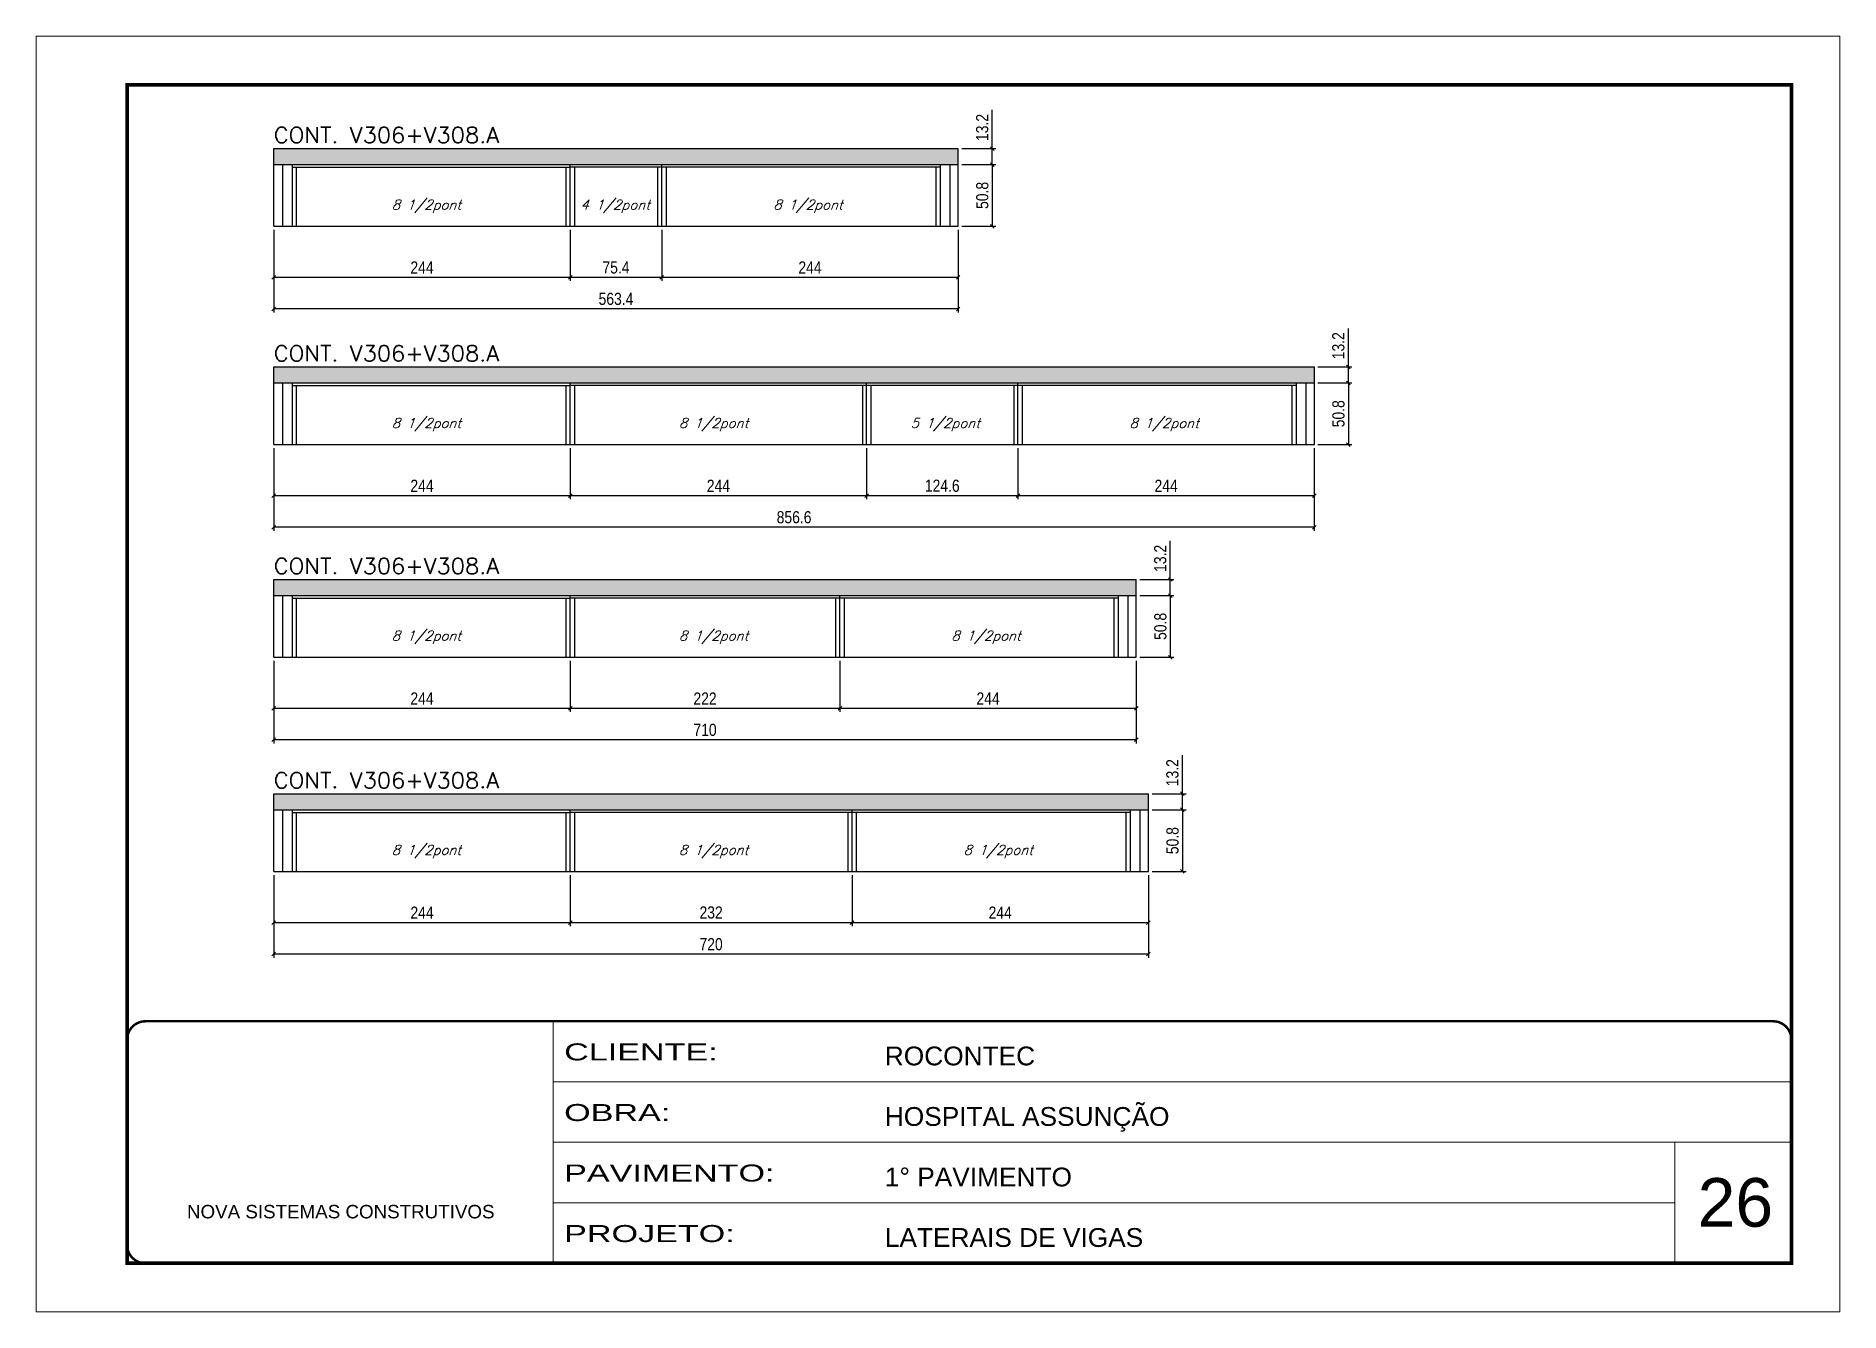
# Model space of a CAD drawing. Extents: x 137137 to 143418, y 10464 to 34486.
# Drawn here: x 138736 to 140221, y 26544 to 27594 of the extents above; entities that cross this region are included whole.
import ezdxf

# ---------------------------------------------------------------- set-up
doc = ezdxf.new("R2010")
doc.units = 0
doc.linetypes.add('CONTINUO', pattern=[0])
doc.linetypes.add('DASHED', pattern=[0.75, 0.5, -0.25])
for name, color, linetype, lineweight in [('CARIMBO', 255, 'Continuous', 9), ('Folhas', 255, 'Continuous', 9), ('SARRAFO DE PRESSAO', 251, 'DASHED', 9), ('Texto Seção', 7, 'Continuous', 15)]:
    doc.layers.add(name, color=color, linetype=linetype, lineweight=lineweight)
for name, color, linetype in [('COTA', 241, 'Continuous'), ('Painéis', 200, 'Continuous'), ('SARR_2.2x7', 40, 'Continuous'), ('SARR_3.5x7', 81, 'Continuous'), ('texto', 7, 'Continuous')]:
    doc.layers.add(name, color=color, linetype=linetype)
doc.styles.add('ARIAL', font='arial.ttf')
doc.styles.add('COTA TECNICA', font='techl___.ttf', dxfattribs={"height": 10})
doc.styles.add('REGUA-120', font='ROMANS.shx', dxfattribs={"height": 15})
doc.styles.add('Romans', font='romans.shx')
doc.styles.add('Tecnologia', font='')
doc.styles.get('Tecnologia').set_extended_font_data('Forgotten Futurist')
doc.dimstyles.new('PAINEL', dxfattribs={"dimtxt": 10, "dimasz": 3, "dimexe": 3, "dimexo": 3, "dimgap": 3, "dimtad": 1, "dimdec": 1, "dimzin": 12, "dimdsep": 46, "dimtxsty": 'COTA TECNICA', "dimblk1": 'OBLIQUE', "dimblk2": 'OBLIQUE', "dimsah": 1, "dimcen": 0.9, "dimclrd": 4, "dimclre": 4, "dimclrt": 240, "dimadec": 1, "dimazin": 3, "dimtfac": 1, "dimtdec": 1, "dimtmove": 0, "dimatfit": 3, "dimfxl": 1, "dimtolj": 1, "dimtzin": 12, "dimarcsym": 0})

msp = doc.modelspace()

# ---------------------------------------------------------------- texts
at = {"layer": 'CARIMBO', "style": 'ARIAL'}
msp.add_text('26', height=40, dxfattribs=at).set_placement((140103.65, 26614.47))
at = {"layer": 'texto', "color": 2, "char_height": 8, "attachment_point": 5, "style": 'Romans'}
for s, insert in [('{\\Q19;\\C256;8 1/2pont}', (139057.15, 27454.23)), ('{\\Q19;\\C256;4 1/2pont}', (139212.6, 27454.23)), ('{\\Q19;\\C256;8 1/2pont}', (139371.29, 27454.23)), ('{\\Q19;\\C256;8 1/2pont}', (139057.15, 27274.54)), ('{\\Q19;\\C256;8 1/2pont}', (139293.57, 27274.54)), ('{\\Q19;\\C256;5 1/2pont}', (139484.28, 27274.54)), ('{\\Q19;\\C256;8 1/2pont}', (139664.49, 27274.54)), ('{\\Q19;\\C256;8 1/2pont}', (139057.15, 27099.56)), ('{\\Q19;\\C256;8 1/2pont}', (139293.57, 27099.56)), ('{\\Q19;\\C256;8 1/2pont}', (139517.89, 27099.56)), ('{\\Q19;\\C256;8 1/2pont}', (139057.15, 26923.22)), ('{\\Q19;\\C256;8 1/2pont}', (139293.57, 26923.22)), ('{\\Q19;\\C256;8 1/2pont}', (139527.89, 26923.22))]:
    msp.add_mtext(s, dxfattribs=dict(at, insert=insert))
at = {"layer": 'Texto Seção', "style": 'REGUA-120', "width": 1.05}
for p in [(138931.52, 27506.39), (138931.52, 27326.7), (138931.52, 27151.72), (138931.52, 26975.38)]:
    msp.add_text('CONT. V306+V308.A', height=13, dxfattribs=at).set_placement(p)

# ---------------------------------------------------------------- blocks, each defined once
blk = doc.blocks.new('9999999999')
at = {"color": 30, "linetype": 'CONTINUO'}
for p, q in [((98564.6, 34230.2), (98564.6, 34429.4)), ((98564.6, 34379.6), (99584, 34379.6)), ((98564.6, 34329.8), (99488, 34329.8)), ((99584, 34329.8), (99488, 34329.8)), ((99488, 34329.8), (99488, 34230.2)), ((98564.6, 34280), (99488, 34280))]:
    blk.add_line(p, q, dxfattribs=at)
at = {"color": 30, "linetype": 'CONTINUO', "const_width": 2}
blk.add_lwpolyline([(99584, 34230.2), (99584, 34414.4, 0.414214), (99569, 34429.4), (98229, 34429.4, 0.414214), (98214, 34414.4), (98214, 34245.2, 0.414214), (98229, 34230.2), (99584, 34230.2)], format="xyb", dxfattribs=at)
at = {"layer": 'Folhas'}
blk.add_lwpolyline([(98139, 34190.2), (99624, 34190.2), (99624, 35240.2), (98139, 35240.2)], close=True, dxfattribs=at)
at = {"layer": 'Folhas', "color": 30, "const_width": 3}
blk.add_lwpolyline([(98214, 34230.2), (99584, 34230.2), (99584, 35200.2), (98214, 35200.2)], close=True, dxfattribs=at)
at = {"color": 7, "linetype": 'Continuous', "ltscale": 5, "style": 'ARIAL'}
for s, height, p in [('ROCONTEC', 15.48, (98837.7, 34393.1)), ('HOSPITAL ASSUNÇÃO', 15.483, (98837.7, 34343.3)), ('1° PAVIMENTO', 15.483, (98837.7, 34293.5)), ('NOVA SISTEMAS CONSTRUTIVOS', 11.059, (98263.2, 34267.2)), ('LATERAIS DE VIGAS', 15.483, (98837.7, 34243.7))]:
    blk.add_text(s, height=height, dxfattribs=at).set_placement(p)
at = {"layer": 'Folhas', "color": 7, "style": 'Tecnologia', "width": 1.5}
for s, p in [('CLIENTE:', (98573.7, 34397.2)), ('OBRA:', (98573.7, 34347.3)), ('PAVIMENTO:', (98573.7, 34297.5)), ('PROJETO:', (98573.7, 34247.7))]:
    blk.add_text(s, height=14, dxfattribs=at).set_placement(p)
blk = doc.blocks.new('_Oblique')
at = {"color": 0, "linetype": 'ByBlock', "lineweight": -2}
blk.add_line((-0.5, -0.5), (0.5, 0.5), dxfattribs=at)
blk = doc.blocks.new('*D746')
at = {"layer": 'COTA', "color": 4, "lineweight": -2, "ltscale": 25, "transparency": 16777216}
for p, q in [((138931.5, 27434.8), (138931.5, 27366.8)), ((139494.9, 27434.8), (139494.9, 27366.8)), ((139494.9, 27369.8), (138931.5, 27369.8))]:
    blk.add_line(p, q, dxfattribs=at)
at = {"layer": 'Defpoints', "color": 0, "ltscale": 25, "transparency": 16777216}
for p in [(138931.5, 27437.8), (139494.9, 27437.8), (138931.5, 27369.8)]:
    blk.add_point(p, dxfattribs=at)
at = {"layer": 'COTA', "color": 4, "lineweight": -2, "ltscale": 25, "transparency": 16777216, "xscale": 3, "yscale": 3, "zscale": 3, "rotation": 180}
blk.add_blockref('_Oblique', (138931.5, 27369.8), dxfattribs=at)
at = {"layer": 'COTA', "color": 4, "lineweight": -2, "ltscale": 25, "transparency": 16777216, "xscale": 3, "yscale": 3, "zscale": 3}
blk.add_blockref('_Oblique', (139494.9, 27369.8), dxfattribs=at)
at = {"layer": 'COTA', "color": 240, "ltscale": 25, "transparency": 16777216, "insert": (139213.2, 27378), "char_height": 10, "attachment_point": 5, "style": 'COTA TECNICA'}
blk.add_mtext('\\A1;563.4', dxfattribs=at)
blk = doc.blocks.new('*D747')
at = {"layer": 'COTA', "color": 4, "lineweight": -2, "ltscale": 25, "transparency": 16777216}
for p, q in [((138931.5, 27434.8), (138931.5, 27392.8)), ((139175.5, 27434.8), (139175.5, 27392.8)), ((138931.5, 27395.8), (139175.5, 27395.8))]:
    blk.add_line(p, q, dxfattribs=at)
at = {"layer": 'Defpoints', "color": 0, "ltscale": 25, "transparency": 16777216}
for p in [(138931.5, 27437.8), (139175.5, 27437.8), (139175.5, 27395.8)]:
    blk.add_point(p, dxfattribs=at)
at = {"layer": 'COTA', "color": 4, "lineweight": -2, "ltscale": 25, "transparency": 16777216, "xscale": 3, "yscale": 3, "zscale": 3, "rotation": 180}
blk.add_blockref('_Oblique', (138931.5, 27395.8), dxfattribs=at)
at = {"layer": 'COTA', "color": 4, "lineweight": -2, "ltscale": 25, "transparency": 16777216, "xscale": 3, "yscale": 3, "zscale": 3}
blk.add_blockref('_Oblique', (139175.5, 27395.8), dxfattribs=at)
at = {"layer": 'COTA', "color": 240, "ltscale": 25, "transparency": 16777216, "insert": (139053.5, 27403.9), "char_height": 10, "attachment_point": 5, "style": 'COTA TECNICA'}
blk.add_mtext('\\A1;244', dxfattribs=at)
blk = doc.blocks.new('*D748')
at = {"layer": 'COTA', "color": 4, "lineweight": -2, "ltscale": 25, "transparency": 16777216}
for p, q in [((139175.5, 27434.8), (139175.5, 27392.8)), ((139250.9, 27434.8), (139250.9, 27392.8)), ((139175.5, 27395.8), (139250.9, 27395.8))]:
    blk.add_line(p, q, dxfattribs=at)
at = {"layer": 'Defpoints', "color": 0, "ltscale": 25, "transparency": 16777216}
for p in [(139175.5, 27437.8), (139250.9, 27437.8), (139250.9, 27395.8)]:
    blk.add_point(p, dxfattribs=at)
at = {"layer": 'COTA', "color": 4, "lineweight": -2, "ltscale": 25, "transparency": 16777216, "xscale": 3, "yscale": 3, "zscale": 3, "rotation": 180}
blk.add_blockref('_Oblique', (139175.5, 27395.8), dxfattribs=at)
at = {"layer": 'COTA', "color": 4, "lineweight": -2, "ltscale": 25, "transparency": 16777216, "xscale": 3, "yscale": 3, "zscale": 3}
blk.add_blockref('_Oblique', (139250.9, 27395.8), dxfattribs=at)
at = {"layer": 'COTA', "color": 240, "ltscale": 25, "transparency": 16777216, "insert": (139213.2, 27403.9), "char_height": 10, "attachment_point": 5, "style": 'COTA TECNICA'}
blk.add_mtext('\\A1;75.4', dxfattribs=at)
blk = doc.blocks.new('*D749')
at = {"layer": 'COTA', "color": 4, "lineweight": -2, "ltscale": 25, "transparency": 16777216}
for p, q in [((139250.9, 27434.8), (139250.9, 27392.8)), ((139494.9, 27434.8), (139494.9, 27392.8)), ((139250.9, 27395.8), (139494.9, 27395.8))]:
    blk.add_line(p, q, dxfattribs=at)
at = {"layer": 'Defpoints', "color": 0, "ltscale": 25, "transparency": 16777216}
for p in [(139250.9, 27437.8), (139494.9, 27437.8), (139494.9, 27395.8)]:
    blk.add_point(p, dxfattribs=at)
at = {"layer": 'COTA', "color": 4, "lineweight": -2, "ltscale": 25, "transparency": 16777216, "xscale": 3, "yscale": 3, "zscale": 3, "rotation": 180}
blk.add_blockref('_Oblique', (139250.9, 27395.8), dxfattribs=at)
at = {"layer": 'COTA', "color": 4, "lineweight": -2, "ltscale": 25, "transparency": 16777216, "xscale": 3, "yscale": 3, "zscale": 3}
blk.add_blockref('_Oblique', (139494.9, 27395.8), dxfattribs=at)
at = {"layer": 'COTA', "color": 240, "ltscale": 25, "transparency": 16777216, "insert": (139372.9, 27403.9), "char_height": 10, "attachment_point": 5, "style": 'COTA TECNICA'}
blk.add_mtext('\\A1;244', dxfattribs=at)
blk = doc.blocks.new('*D750')
at = {"layer": 'COTA', "color": 4, "lineweight": -2, "ltscale": 25, "transparency": 16777216}
for p, q in [((139497.9, 27488.6), (139525.9, 27488.6)), ((139522.9, 27488.6), (139522.9, 27437.8)), ((139497.9, 27437.8), (139525.9, 27437.8))]:
    blk.add_line(p, q, dxfattribs=at)
at = {"layer": 'Defpoints', "color": 0, "ltscale": 25, "transparency": 16777216}
for p in [(139494.9, 27488.6), (139494.9, 27437.8), (139522.9, 27437.8)]:
    blk.add_point(p, dxfattribs=at)
at = {"layer": 'COTA', "color": 4, "lineweight": -2, "ltscale": 25, "transparency": 16777216, "xscale": 3, "yscale": 3, "zscale": 3}
for p, rotation in [((139522.9, 27488.6), 90), ((139522.9, 27437.8), 270)]:
    blk.add_blockref('_Oblique', p, dxfattribs=dict(at, rotation=rotation))
at = {"layer": 'COTA', "color": 240, "ltscale": 25, "transparency": 16777216, "insert": (139514.8, 27463.2), "char_height": 10, "attachment_point": 5, "rotation": 90, "style": 'COTA TECNICA'}
blk.add_mtext('\\A1;50.8', dxfattribs=at)
blk = doc.blocks.new('*D751')
at = {"layer": 'COTA', "color": 4, "lineweight": -2, "ltscale": 25, "transparency": 16777216}
for p, q in [((139522.9, 27501.8), (139522.9, 27533.5)), ((139497.9, 27501.8), (139525.9, 27501.8)), ((139497.9, 27488.6), (139525.9, 27488.6)), ((139522.9, 27488.6), (139522.9, 27501.8))]:
    blk.add_line(p, q, dxfattribs=at)
at = {"layer": 'Defpoints', "color": 0, "ltscale": 25, "transparency": 16777216}
for p in [(139494.9, 27501.8), (139494.9, 27488.6), (139522.9, 27501.8)]:
    blk.add_point(p, dxfattribs=at)
at = {"layer": 'COTA', "color": 4, "lineweight": -2, "ltscale": 25, "transparency": 16777216, "xscale": 3, "yscale": 3, "zscale": 3}
for p, rotation in [((139522.9, 27501.8), 90), ((139522.9, 27488.6), 270)]:
    blk.add_blockref('_Oblique', p, dxfattribs=dict(at, rotation=rotation))
at = {"layer": 'COTA', "color": 240, "ltscale": 25, "transparency": 16777216, "insert": (139514.7, 27519.1), "char_height": 10, "attachment_point": 5, "rotation": 90, "style": 'COTA TECNICA'}
blk.add_mtext('\\A1;13.2', dxfattribs=at)
blk = doc.blocks.new('*D752')
at = {"layer": 'COTA', "color": 4, "lineweight": -2, "ltscale": 25, "transparency": 16777216}
for p, q in [((138931.5, 27255.1), (138931.5, 27187.1)), ((139788.1, 27255.1), (139788.1, 27187.1)), ((139788.1, 27190.1), (138931.5, 27190.1))]:
    blk.add_line(p, q, dxfattribs=at)
at = {"layer": 'Defpoints', "color": 0, "ltscale": 25, "transparency": 16777216}
for p in [(138931.5, 27258.1), (139788.1, 27258.1), (138931.5, 27190.1)]:
    blk.add_point(p, dxfattribs=at)
at = {"layer": 'COTA', "color": 4, "lineweight": -2, "ltscale": 25, "transparency": 16777216, "xscale": 3, "yscale": 3, "zscale": 3, "rotation": 180}
blk.add_blockref('_Oblique', (138931.5, 27190.1), dxfattribs=at)
at = {"layer": 'COTA', "color": 4, "lineweight": -2, "ltscale": 25, "transparency": 16777216, "xscale": 3, "yscale": 3, "zscale": 3}
blk.add_blockref('_Oblique', (139788.1, 27190.1), dxfattribs=at)
at = {"layer": 'COTA', "color": 240, "ltscale": 25, "transparency": 16777216, "insert": (139359.8, 27198.3), "char_height": 10, "attachment_point": 5, "style": 'COTA TECNICA'}
blk.add_mtext('\\A1;856.6', dxfattribs=at)
blk = doc.blocks.new('*D729')
at = {"layer": 'COTA', "color": 4, "lineweight": -2, "ltscale": 25, "transparency": 16777216}
for p, q in [((138931.5, 27255.1), (138931.5, 27213.1)), ((139175.5, 27255.1), (139175.5, 27213.1)), ((138931.5, 27216.1), (139175.5, 27216.1))]:
    blk.add_line(p, q, dxfattribs=at)
at = {"layer": 'Defpoints', "color": 0, "ltscale": 25, "transparency": 16777216}
for p in [(138931.5, 27258.1), (139175.5, 27258.1), (139175.5, 27216.1)]:
    blk.add_point(p, dxfattribs=at)
at = {"layer": 'COTA', "color": 4, "lineweight": -2, "ltscale": 25, "transparency": 16777216, "xscale": 3, "yscale": 3, "zscale": 3, "rotation": 180}
blk.add_blockref('_Oblique', (138931.5, 27216.1), dxfattribs=at)
at = {"layer": 'COTA', "color": 4, "lineweight": -2, "ltscale": 25, "transparency": 16777216, "xscale": 3, "yscale": 3, "zscale": 3}
blk.add_blockref('_Oblique', (139175.5, 27216.1), dxfattribs=at)
at = {"layer": 'COTA', "color": 240, "ltscale": 25, "transparency": 16777216, "insert": (139053.5, 27224.2), "char_height": 10, "attachment_point": 5, "style": 'COTA TECNICA'}
blk.add_mtext('\\A1;244', dxfattribs=at)
blk = doc.blocks.new('*D728')
at = {"layer": 'COTA', "color": 4, "lineweight": -2, "ltscale": 25, "transparency": 16777216}
for p, q in [((139175.5, 27255.1), (139175.5, 27213.1)), ((139419.5, 27255.1), (139419.5, 27213.1)), ((139175.5, 27216.1), (139419.5, 27216.1))]:
    blk.add_line(p, q, dxfattribs=at)
at = {"layer": 'Defpoints', "color": 0, "ltscale": 25, "transparency": 16777216}
for p in [(139175.5, 27258.1), (139419.5, 27258.1), (139419.5, 27216.1)]:
    blk.add_point(p, dxfattribs=at)
at = {"layer": 'COTA', "color": 4, "lineweight": -2, "ltscale": 25, "transparency": 16777216, "xscale": 3, "yscale": 3, "zscale": 3, "rotation": 180}
blk.add_blockref('_Oblique', (139175.5, 27216.1), dxfattribs=at)
at = {"layer": 'COTA', "color": 4, "lineweight": -2, "ltscale": 25, "transparency": 16777216, "xscale": 3, "yscale": 3, "zscale": 3}
blk.add_blockref('_Oblique', (139419.5, 27216.1), dxfattribs=at)
at = {"layer": 'COTA', "color": 240, "ltscale": 25, "transparency": 16777216, "insert": (139297.5, 27224.2), "char_height": 10, "attachment_point": 5, "style": 'COTA TECNICA'}
blk.add_mtext('\\A1;244', dxfattribs=at)
blk = doc.blocks.new('*D730')
at = {"layer": 'COTA', "color": 4, "lineweight": -2, "ltscale": 25, "transparency": 16777216}
for p, q in [((139544.1, 27255.1), (139544.1, 27213.1)), ((139788.1, 27255.1), (139788.1, 27213.1)), ((139544.1, 27216.1), (139788.1, 27216.1))]:
    blk.add_line(p, q, dxfattribs=at)
at = {"layer": 'Defpoints', "color": 0, "ltscale": 25, "transparency": 16777216}
for p in [(139544.1, 27258.1), (139788.1, 27258.1), (139788.1, 27216.1)]:
    blk.add_point(p, dxfattribs=at)
at = {"layer": 'COTA', "color": 4, "lineweight": -2, "ltscale": 25, "transparency": 16777216, "xscale": 3, "yscale": 3, "zscale": 3, "rotation": 180}
blk.add_blockref('_Oblique', (139544.1, 27216.1), dxfattribs=at)
at = {"layer": 'COTA', "color": 4, "lineweight": -2, "ltscale": 25, "transparency": 16777216, "xscale": 3, "yscale": 3, "zscale": 3}
blk.add_blockref('_Oblique', (139788.1, 27216.1), dxfattribs=at)
at = {"layer": 'COTA', "color": 240, "ltscale": 25, "transparency": 16777216, "insert": (139666.1, 27224.2), "char_height": 10, "attachment_point": 5, "style": 'COTA TECNICA'}
blk.add_mtext('\\A1;244', dxfattribs=at)
blk = doc.blocks.new('*D731')
at = {"layer": 'COTA', "color": 4, "lineweight": -2, "ltscale": 25, "transparency": 16777216}
for p, q in [((139791.1, 27308.9), (139819.1, 27308.9)), ((139816.1, 27308.9), (139816.1, 27258.1)), ((139791.1, 27258.1), (139819.1, 27258.1))]:
    blk.add_line(p, q, dxfattribs=at)
at = {"layer": 'Defpoints', "color": 0, "ltscale": 25, "transparency": 16777216}
for p in [(139788.1, 27308.9), (139788.1, 27258.1), (139816.1, 27258.1)]:
    blk.add_point(p, dxfattribs=at)
at = {"layer": 'COTA', "color": 4, "lineweight": -2, "ltscale": 25, "transparency": 16777216, "xscale": 3, "yscale": 3, "zscale": 3}
for p, rotation in [((139816.1, 27308.9), 90), ((139816.1, 27258.1), 270)]:
    blk.add_blockref('_Oblique', p, dxfattribs=dict(at, rotation=rotation))
at = {"layer": 'COTA', "color": 240, "ltscale": 25, "transparency": 16777216, "insert": (139808, 27283.5), "char_height": 10, "attachment_point": 5, "rotation": 90, "style": 'COTA TECNICA'}
blk.add_mtext('\\A1;50.8', dxfattribs=at)
blk = doc.blocks.new('*D732')
at = {"layer": 'COTA', "color": 4, "lineweight": -2, "ltscale": 25, "transparency": 16777216}
for p, q in [((139816.1, 27322.1), (139816.1, 27353.8)), ((139791.1, 27322.1), (139819.1, 27322.1)), ((139816.1, 27308.9), (139816.1, 27322.1)), ((139791.1, 27308.9), (139819.1, 27308.9))]:
    blk.add_line(p, q, dxfattribs=at)
at = {"layer": 'Defpoints', "color": 0, "ltscale": 25, "transparency": 16777216}
for p in [(139788.1, 27322.1), (139816.1, 27322.1), (139788.1, 27308.9)]:
    blk.add_point(p, dxfattribs=at)
at = {"layer": 'COTA', "color": 4, "lineweight": -2, "ltscale": 25, "transparency": 16777216, "xscale": 3, "yscale": 3, "zscale": 3}
for p, rotation in [((139816.1, 27322.1), 90), ((139816.1, 27308.9), 270)]:
    blk.add_blockref('_Oblique', p, dxfattribs=dict(at, rotation=rotation))
at = {"layer": 'COTA', "color": 240, "ltscale": 25, "transparency": 16777216, "insert": (139807.9, 27339.5), "char_height": 10, "attachment_point": 5, "rotation": 90, "style": 'COTA TECNICA'}
blk.add_mtext('\\A1;13.2', dxfattribs=at)
blk = doc.blocks.new('*D733')
at = {"layer": 'COTA', "color": 4, "lineweight": -2, "ltscale": 25, "transparency": 16777216}
for p, q in [((139419.5, 27255.1), (139419.5, 27213.1)), ((139544.1, 27255.1), (139544.1, 27213.1)), ((139419.5, 27216.1), (139544.1, 27216.1))]:
    blk.add_line(p, q, dxfattribs=at)
at = {"layer": 'Defpoints', "color": 0, "ltscale": 25, "transparency": 16777216}
for p in [(139419.5, 27258.1), (139544.1, 27258.1), (139544.1, 27216.1)]:
    blk.add_point(p, dxfattribs=at)
at = {"layer": 'COTA', "color": 4, "lineweight": -2, "ltscale": 25, "transparency": 16777216, "xscale": 3, "yscale": 3, "zscale": 3, "rotation": 180}
blk.add_blockref('_Oblique', (139419.5, 27216.1), dxfattribs=at)
at = {"layer": 'COTA', "color": 4, "lineweight": -2, "ltscale": 25, "transparency": 16777216, "xscale": 3, "yscale": 3, "zscale": 3}
blk.add_blockref('_Oblique', (139544.1, 27216.1), dxfattribs=at)
at = {"layer": 'COTA', "color": 240, "ltscale": 25, "transparency": 16777216, "insert": (139481.8, 27224.2), "char_height": 10, "attachment_point": 5, "style": 'COTA TECNICA'}
blk.add_mtext('\\A1;124.6', dxfattribs=at)
blk = doc.blocks.new('*D734')
at = {"layer": 'COTA', "color": 4, "lineweight": -2, "ltscale": 25, "transparency": 16777216}
for p, q in [((138931.5, 27080.1), (138931.5, 27012.2)), ((139641.5, 27080.1), (139641.5, 27012.2)), ((139641.5, 27015.2), (138931.5, 27015.2))]:
    blk.add_line(p, q, dxfattribs=at)
at = {"layer": 'Defpoints', "color": 0, "ltscale": 25, "transparency": 16777216}
for p in [(138931.5, 27083.1), (139641.5, 27083.1), (138931.5, 27015.2)]:
    blk.add_point(p, dxfattribs=at)
at = {"layer": 'COTA', "color": 4, "lineweight": -2, "ltscale": 25, "transparency": 16777216, "xscale": 3, "yscale": 3, "zscale": 3, "rotation": 180}
blk.add_blockref('_Oblique', (138931.5, 27015.2), dxfattribs=at)
at = {"layer": 'COTA', "color": 4, "lineweight": -2, "ltscale": 25, "transparency": 16777216, "xscale": 3, "yscale": 3, "zscale": 3}
blk.add_blockref('_Oblique', (139641.5, 27015.2), dxfattribs=at)
at = {"layer": 'COTA', "color": 240, "ltscale": 25, "transparency": 16777216, "insert": (139286.5, 27023.3), "char_height": 10, "attachment_point": 5, "style": 'COTA TECNICA'}
blk.add_mtext('\\A1;710', dxfattribs=at)
blk = doc.blocks.new('*D735')
at = {"layer": 'COTA', "color": 4, "lineweight": -2, "ltscale": 25, "transparency": 16777216}
for p, q in [((138931.5, 27080.1), (138931.5, 27038.1)), ((139175.5, 27080.1), (139175.5, 27038.1)), ((138931.5, 27041.1), (139175.5, 27041.1))]:
    blk.add_line(p, q, dxfattribs=at)
at = {"layer": 'Defpoints', "color": 0, "ltscale": 25, "transparency": 16777216}
for p in [(138931.5, 27083.1), (139175.5, 27083.1), (139175.5, 27041.1)]:
    blk.add_point(p, dxfattribs=at)
at = {"layer": 'COTA', "color": 4, "lineweight": -2, "ltscale": 25, "transparency": 16777216, "xscale": 3, "yscale": 3, "zscale": 3, "rotation": 180}
blk.add_blockref('_Oblique', (138931.5, 27041.1), dxfattribs=at)
at = {"layer": 'COTA', "color": 4, "lineweight": -2, "ltscale": 25, "transparency": 16777216, "xscale": 3, "yscale": 3, "zscale": 3}
blk.add_blockref('_Oblique', (139175.5, 27041.1), dxfattribs=at)
at = {"layer": 'COTA', "color": 240, "ltscale": 25, "transparency": 16777216, "insert": (139053.5, 27049.2), "char_height": 10, "attachment_point": 5, "style": 'COTA TECNICA'}
blk.add_mtext('\\A1;244', dxfattribs=at)
blk = doc.blocks.new('*D736')
at = {"layer": 'COTA', "color": 4, "lineweight": -2, "ltscale": 25, "transparency": 16777216}
for p, q in [((139175.5, 27080.1), (139175.5, 27038.1)), ((139397.5, 27080.1), (139397.5, 27038.1)), ((139175.5, 27041.1), (139397.5, 27041.1))]:
    blk.add_line(p, q, dxfattribs=at)
at = {"layer": 'Defpoints', "color": 0, "ltscale": 25, "transparency": 16777216}
for p in [(139175.5, 27083.1), (139397.5, 27083.1), (139397.5, 27041.1)]:
    blk.add_point(p, dxfattribs=at)
at = {"layer": 'COTA', "color": 4, "lineweight": -2, "ltscale": 25, "transparency": 16777216, "xscale": 3, "yscale": 3, "zscale": 3, "rotation": 180}
blk.add_blockref('_Oblique', (139175.5, 27041.1), dxfattribs=at)
at = {"layer": 'COTA', "color": 4, "lineweight": -2, "ltscale": 25, "transparency": 16777216, "xscale": 3, "yscale": 3, "zscale": 3}
blk.add_blockref('_Oblique', (139397.5, 27041.1), dxfattribs=at)
at = {"layer": 'COTA', "color": 240, "ltscale": 25, "transparency": 16777216, "insert": (139286.5, 27049.1), "char_height": 10, "attachment_point": 5, "style": 'COTA TECNICA'}
blk.add_mtext('\\A1;222', dxfattribs=at)
blk = doc.blocks.new('*D737')
at = {"layer": 'COTA', "color": 4, "lineweight": -2, "ltscale": 25, "transparency": 16777216}
for p, q in [((139397.5, 27080.1), (139397.5, 27038.1)), ((139641.5, 27080.1), (139641.5, 27038.1)), ((139397.5, 27041.1), (139641.5, 27041.1))]:
    blk.add_line(p, q, dxfattribs=at)
at = {"layer": 'Defpoints', "color": 0, "ltscale": 25, "transparency": 16777216}
for p in [(139397.5, 27083.1), (139641.5, 27083.1), (139641.5, 27041.1)]:
    blk.add_point(p, dxfattribs=at)
at = {"layer": 'COTA', "color": 4, "lineweight": -2, "ltscale": 25, "transparency": 16777216, "xscale": 3, "yscale": 3, "zscale": 3, "rotation": 180}
blk.add_blockref('_Oblique', (139397.5, 27041.1), dxfattribs=at)
at = {"layer": 'COTA', "color": 4, "lineweight": -2, "ltscale": 25, "transparency": 16777216, "xscale": 3, "yscale": 3, "zscale": 3}
blk.add_blockref('_Oblique', (139641.5, 27041.1), dxfattribs=at)
at = {"layer": 'COTA', "color": 240, "ltscale": 25, "transparency": 16777216, "insert": (139519.5, 27049.2), "char_height": 10, "attachment_point": 5, "style": 'COTA TECNICA'}
blk.add_mtext('\\A1;244', dxfattribs=at)
blk = doc.blocks.new('*D738')
at = {"layer": 'COTA', "color": 4, "lineweight": -2, "ltscale": 25, "transparency": 16777216}
for p, q in [((139644.5, 27133.9), (139672.5, 27133.9)), ((139669.5, 27133.9), (139669.5, 27083.1)), ((139644.5, 27083.1), (139672.5, 27083.1))]:
    blk.add_line(p, q, dxfattribs=at)
at = {"layer": 'Defpoints', "color": 0, "ltscale": 25, "transparency": 16777216}
for p in [(139641.5, 27133.9), (139641.5, 27083.1), (139669.5, 27083.1)]:
    blk.add_point(p, dxfattribs=at)
at = {"layer": 'COTA', "color": 4, "lineweight": -2, "ltscale": 25, "transparency": 16777216, "xscale": 3, "yscale": 3, "zscale": 3}
for p, rotation in [((139669.5, 27133.9), 90), ((139669.5, 27083.1), 270)]:
    blk.add_blockref('_Oblique', p, dxfattribs=dict(at, rotation=rotation))
at = {"layer": 'COTA', "color": 240, "ltscale": 25, "transparency": 16777216, "insert": (139661.4, 27108.5), "char_height": 10, "attachment_point": 5, "rotation": 90, "style": 'COTA TECNICA'}
blk.add_mtext('\\A1;50.8', dxfattribs=at)
blk = doc.blocks.new('*D739')
at = {"layer": 'COTA', "color": 4, "lineweight": -2, "ltscale": 25, "transparency": 16777216}
for p, q in [((139669.5, 27147.1), (139669.5, 27178.8)), ((139644.5, 27147.1), (139672.5, 27147.1)), ((139669.5, 27133.9), (139669.5, 27147.1)), ((139644.5, 27133.9), (139672.5, 27133.9))]:
    blk.add_line(p, q, dxfattribs=at)
at = {"layer": 'Defpoints', "color": 0, "ltscale": 25, "transparency": 16777216}
for p in [(139641.5, 27147.1), (139669.5, 27147.1), (139641.5, 27133.9)]:
    blk.add_point(p, dxfattribs=at)
at = {"layer": 'COTA', "color": 4, "lineweight": -2, "ltscale": 25, "transparency": 16777216, "xscale": 3, "yscale": 3, "zscale": 3}
for p, rotation in [((139669.5, 27147.1), 90), ((139669.5, 27133.9), 270)]:
    blk.add_blockref('_Oblique', p, dxfattribs=dict(at, rotation=rotation))
at = {"layer": 'COTA', "color": 240, "ltscale": 25, "transparency": 16777216, "insert": (139661.3, 27164.5), "char_height": 10, "attachment_point": 5, "rotation": 90, "style": 'COTA TECNICA'}
blk.add_mtext('\\A1;13.2', dxfattribs=at)
blk = doc.blocks.new('*D740')
at = {"layer": 'COTA', "color": 4, "lineweight": -2, "ltscale": 25, "transparency": 16777216}
for p, q in [((138931.5, 26903.8), (138931.5, 26835.8)), ((139651.5, 26903.8), (139651.5, 26835.8)), ((139651.5, 26838.8), (138931.5, 26838.8))]:
    blk.add_line(p, q, dxfattribs=at)
at = {"layer": 'Defpoints', "color": 0, "ltscale": 25, "transparency": 16777216}
for p in [(138931.5, 26906.8), (139651.5, 26906.8), (138931.5, 26838.8)]:
    blk.add_point(p, dxfattribs=at)
at = {"layer": 'COTA', "color": 4, "lineweight": -2, "ltscale": 25, "transparency": 16777216, "xscale": 3, "yscale": 3, "zscale": 3, "rotation": 180}
blk.add_blockref('_Oblique', (138931.5, 26838.8), dxfattribs=at)
at = {"layer": 'COTA', "color": 4, "lineweight": -2, "ltscale": 25, "transparency": 16777216, "xscale": 3, "yscale": 3, "zscale": 3}
blk.add_blockref('_Oblique', (139651.5, 26838.8), dxfattribs=at)
at = {"layer": 'COTA', "color": 240, "ltscale": 25, "transparency": 16777216, "insert": (139291.5, 26846.9), "char_height": 10, "attachment_point": 5, "style": 'COTA TECNICA'}
blk.add_mtext('\\A1;720', dxfattribs=at)
blk = doc.blocks.new('*D741')
at = {"layer": 'COTA', "color": 4, "lineweight": -2, "ltscale": 25, "transparency": 16777216}
for p, q in [((138931.5, 26903.8), (138931.5, 26861.8)), ((139175.5, 26903.8), (139175.5, 26861.8)), ((138931.5, 26864.8), (139175.5, 26864.8))]:
    blk.add_line(p, q, dxfattribs=at)
at = {"layer": 'Defpoints', "color": 0, "ltscale": 25, "transparency": 16777216}
for p in [(138931.5, 26906.8), (139175.5, 26906.8), (139175.5, 26864.8)]:
    blk.add_point(p, dxfattribs=at)
at = {"layer": 'COTA', "color": 4, "lineweight": -2, "ltscale": 25, "transparency": 16777216, "xscale": 3, "yscale": 3, "zscale": 3, "rotation": 180}
blk.add_blockref('_Oblique', (138931.5, 26864.8), dxfattribs=at)
at = {"layer": 'COTA', "color": 4, "lineweight": -2, "ltscale": 25, "transparency": 16777216, "xscale": 3, "yscale": 3, "zscale": 3}
blk.add_blockref('_Oblique', (139175.5, 26864.8), dxfattribs=at)
at = {"layer": 'COTA', "color": 240, "ltscale": 25, "transparency": 16777216, "insert": (139053.5, 26872.9), "char_height": 10, "attachment_point": 5, "style": 'COTA TECNICA'}
blk.add_mtext('\\A1;244', dxfattribs=at)
blk = doc.blocks.new('*D742')
at = {"layer": 'COTA', "color": 4, "lineweight": -2, "ltscale": 25, "transparency": 16777216}
for p, q in [((139175.5, 26903.8), (139175.5, 26861.8)), ((139407.5, 26903.8), (139407.5, 26861.8)), ((139175.5, 26864.8), (139407.5, 26864.8))]:
    blk.add_line(p, q, dxfattribs=at)
at = {"layer": 'Defpoints', "color": 0, "ltscale": 25, "transparency": 16777216}
for p in [(139175.5, 26906.8), (139407.5, 26906.8), (139407.5, 26864.8)]:
    blk.add_point(p, dxfattribs=at)
at = {"layer": 'COTA', "color": 4, "lineweight": -2, "ltscale": 25, "transparency": 16777216, "xscale": 3, "yscale": 3, "zscale": 3, "rotation": 180}
blk.add_blockref('_Oblique', (139175.5, 26864.8), dxfattribs=at)
at = {"layer": 'COTA', "color": 4, "lineweight": -2, "ltscale": 25, "transparency": 16777216, "xscale": 3, "yscale": 3, "zscale": 3}
blk.add_blockref('_Oblique', (139407.5, 26864.8), dxfattribs=at)
at = {"layer": 'COTA', "color": 240, "ltscale": 25, "transparency": 16777216, "insert": (139291.5, 26873), "char_height": 10, "attachment_point": 5, "style": 'COTA TECNICA'}
blk.add_mtext('\\A1;232', dxfattribs=at)
blk = doc.blocks.new('*D743')
at = {"layer": 'COTA', "color": 4, "lineweight": -2, "ltscale": 25, "transparency": 16777216}
for p, q in [((139407.5, 26903.8), (139407.5, 26861.8)), ((139651.5, 26903.8), (139651.5, 26861.8)), ((139407.5, 26864.8), (139651.5, 26864.8))]:
    blk.add_line(p, q, dxfattribs=at)
at = {"layer": 'Defpoints', "color": 0, "ltscale": 25, "transparency": 16777216}
for p in [(139407.5, 26906.8), (139651.5, 26906.8), (139651.5, 26864.8)]:
    blk.add_point(p, dxfattribs=at)
at = {"layer": 'COTA', "color": 4, "lineweight": -2, "ltscale": 25, "transparency": 16777216, "xscale": 3, "yscale": 3, "zscale": 3, "rotation": 180}
blk.add_blockref('_Oblique', (139407.5, 26864.8), dxfattribs=at)
at = {"layer": 'COTA', "color": 4, "lineweight": -2, "ltscale": 25, "transparency": 16777216, "xscale": 3, "yscale": 3, "zscale": 3}
blk.add_blockref('_Oblique', (139651.5, 26864.8), dxfattribs=at)
at = {"layer": 'COTA', "color": 240, "ltscale": 25, "transparency": 16777216, "insert": (139529.5, 26872.9), "char_height": 10, "attachment_point": 5, "style": 'COTA TECNICA'}
blk.add_mtext('\\A1;244', dxfattribs=at)
blk = doc.blocks.new('*D744')
at = {"layer": 'COTA', "color": 4, "lineweight": -2, "ltscale": 25, "transparency": 16777216}
for p, q in [((139654.5, 26957.6), (139682.5, 26957.6)), ((139679.5, 26957.6), (139679.5, 26906.8)), ((139654.5, 26906.8), (139682.5, 26906.8))]:
    blk.add_line(p, q, dxfattribs=at)
at = {"layer": 'Defpoints', "color": 0, "ltscale": 25, "transparency": 16777216}
for p in [(139651.5, 26957.6), (139651.5, 26906.8), (139679.5, 26906.8)]:
    blk.add_point(p, dxfattribs=at)
at = {"layer": 'COTA', "color": 4, "lineweight": -2, "ltscale": 25, "transparency": 16777216, "xscale": 3, "yscale": 3, "zscale": 3}
for p, rotation in [((139679.5, 26957.6), 90), ((139679.5, 26906.8), 270)]:
    blk.add_blockref('_Oblique', p, dxfattribs=dict(at, rotation=rotation))
at = {"layer": 'COTA', "color": 240, "ltscale": 25, "transparency": 16777216, "insert": (139671.4, 26932.2), "char_height": 10, "attachment_point": 5, "rotation": 90, "style": 'COTA TECNICA'}
blk.add_mtext('\\A1;50.8', dxfattribs=at)
blk = doc.blocks.new('*D745')
at = {"layer": 'COTA', "color": 4, "lineweight": -2, "ltscale": 25, "transparency": 16777216}
for p, q in [((139679.5, 26970.8), (139679.5, 27002.5)), ((139654.5, 26970.8), (139682.5, 26970.8)), ((139679.5, 26957.6), (139679.5, 26970.8)), ((139654.5, 26957.6), (139682.5, 26957.6))]:
    blk.add_line(p, q, dxfattribs=at)
at = {"layer": 'Defpoints', "color": 0, "ltscale": 25, "transparency": 16777216}
for p in [(139651.5, 26970.8), (139679.5, 26970.8), (139651.5, 26957.6)]:
    blk.add_point(p, dxfattribs=at)
at = {"layer": 'COTA', "color": 4, "lineweight": -2, "ltscale": 25, "transparency": 16777216, "xscale": 3, "yscale": 3, "zscale": 3}
for p, rotation in [((139679.5, 26970.8), 90), ((139679.5, 26957.6), 270)]:
    blk.add_blockref('_Oblique', p, dxfattribs=dict(at, rotation=rotation))
at = {"layer": 'COTA', "color": 240, "ltscale": 25, "transparency": 16777216, "insert": (139671.3, 26988.1), "char_height": 10, "attachment_point": 5, "rotation": 90, "style": 'COTA TECNICA'}
blk.add_mtext('\\A1;13.2', dxfattribs=at)

# ---------------------------------------------------------------- dimensions: what is measured, and where the dimension line sits
at = {"layer": 'COTA', "ltscale": 25}
for base, p1, p2, picture, middle in [((139522.93, 27501.78), (139494.94, 27488.58), (139494.94, 27501.78), '*D751', (139514.71, 27519.15)), ((139522.93, 27437.78), (139494.94, 27488.58), (139494.94, 27437.78), '*D750', (139514.8, 27463.18)), ((139816.13, 27322.09), (139788.14, 27308.89), (139788.14, 27322.09), '*D732', (139807.91, 27339.46)), ((139816.13, 27258.09), (139788.14, 27308.89), (139788.14, 27258.09), '*D731', (139808, 27283.49)), ((139669.53, 27147.11), (139641.54, 27133.91), (139641.54, 27147.11), '*D739', (139661.31, 27164.48)), ((139669.53, 27083.11), (139641.54, 27133.91), (139641.54, 27083.11), '*D738', (139661.4, 27108.51)), ((139679.53, 26970.77), (139651.54, 26957.57), (139651.54, 26970.77), '*D745', (139671.31, 26988.14)), ((139679.53, 26906.77), (139651.54, 26957.57), (139651.54, 26906.77), '*D744', (139671.4, 26932.17))]:
    dim = msp.add_linear_dim(base=base, p1=p1, p2=p2, angle=90, dimstyle='PAINEL', dxfattribs=at)
    dim.commit()
    dim.dimension.update_dxf_attribs({"geometry": picture, "text_midpoint": middle})
for base, p1, p2, picture, middle in [((138931.54, 27369.82), (139494.94, 27437.78), (138931.54, 27437.78), '*D746', (139213.24, 27378.04)), ((139175.54, 27395.81), (138931.54, 27437.78), (139175.54, 27437.78), '*D747', (139053.54, 27403.88)), ((139250.94, 27395.81), (139175.54, 27437.78), (139250.94, 27437.78), '*D748', (139213.24, 27403.92)), ((138931.54, 27190.13), (139788.14, 27258.09), (138931.54, 27258.09), '*D752', (139359.84, 27198.26)), ((139175.54, 27216.11), (138931.54, 27258.09), (139175.54, 27258.09), '*D729', (139053.54, 27224.19)), ((139419.54, 27216.11), (139175.54, 27258.09), (139419.54, 27258.09), '*D728', (139297.54, 27224.19)), ((139544.14, 27216.11), (139419.54, 27258.09), (139544.14, 27258.09), '*D733', (139481.84, 27224.22)), ((138931.54, 27015.15), (139641.54, 27083.11), (138931.54, 27083.11), '*D734', (139286.54, 27023.25)), ((139175.54, 27041.14), (138931.54, 27083.11), (139175.54, 27083.11), '*D735', (139053.54, 27049.21)), ((139397.54, 27041.14), (139175.54, 27083.11), (139397.54, 27083.11), '*D736', (139286.54, 27049.14)), ((138931.54, 26838.81), (139651.54, 26906.77), (138931.54, 26906.77), '*D740', (139291.54, 26846.91)), ((139175.54, 26864.8), (138931.54, 26906.77), (139175.54, 26906.77), '*D741', (139053.54, 26872.87)), ((139407.54, 26864.8), (139175.54, 26906.77), (139407.54, 26906.77), '*D742', (139291.54, 26873.01))]:
    dim = msp.add_linear_dim(base=base, p1=p1, p2=p2, dimstyle='PAINEL', dxfattribs=at)
    dim.commit()
    dim.dimension.update_dxf_attribs({"geometry": picture, "text_midpoint": middle})
for base, p1, p2, picture, middle in [((139494.94, 27395.81), (139250.94, 27437.78), (139494.94, 27437.78), '*D749', (139372.94, 27403.88)), ((139788.14, 27216.11), (139544.14, 27258.09), (139788.14, 27258.09), '*D730', (139666.14, 27224.19)), ((139641.54, 27041.14), (139397.54, 27083.11), (139641.54, 27083.11), '*D737', (139519.54, 27049.21)), ((139651.54, 26864.8), (139407.54, 26906.77), (139651.54, 26906.77), '*D743', (139529.54, 26872.87))]:
    dim = msp.add_linear_dim(base=base, p1=p1, p2=p2, dimstyle='PAINEL', override={"dimtmove": 1}, dxfattribs=at)
    dim.commit()
    dim.dimension.update_dxf_attribs({"geometry": picture, "text_midpoint": middle})

# ---------------------------------------------------------------- hatches: boundary and pattern name
at = {"layer": 'COTA', "linetype": 'ByBlock'}
h = msp.add_hatch(dxfattribs=at)
h.set_pattern_fill('AR-CONC', color=256, scale=0.03)
h.set_pattern_definition([(50, (-265.556, -5690.842), (5.46554007, -0.47817257), [0.5715, -6.2865]), (355, (-265.556, -5690.842), (-1.05730264, 5.73170536), [0.4572, -5.02921753]), (100.4514447, (-265.1005, -5690.8817), (4.40823741, 5.25353256), [0.48570026, -5.34270734]), (46.1842, (-265.556, -5689.318), (8.13237123, -1.26126984), [0.85725, -9.42975]), (96.6355576, (-264.878, -5689.423), (7.122124, 7.42278374), [0.7285507, -8.01406824]), (351.184151, (-265.556, -5689.318), (7.122124, 7.42278374), [0.685799, -7.54379196]), (21, (-264.794, -5689.699), (4.54843174, -3.06795595), [0.5715, -6.2865]), (326, (-264.794, -5689.699), (1.85406085, 5.52563898), [0.4572, -5.0292]), (71.451445, (-264.415, -5689.9545), (6.40249258, 2.45768307), [0.48570026, -5.34269813]), (37.5, (-265.556, -5690.8418), (0.092658098, 2.536651166), [0, -4.96824, 0, -5.1054, 0, -5.04825]), (7.5, (-265.556, -5690.8418), (2.004589875, 3.005417245), [0, -2.91084, 0, -4.85394, 0, -1.92405]), (327.5, (-267.2552, -5690.8418), (4.067717855, -0.17186232), [0, -1.905, 0, -5.9436, 0, -7.8867]), (317.5, (-268.0172, -5690.842), (4.44387544, 0.76279473), [0, -2.4765, 0, -3.94716, 0, -5.6007])])
h.paths.add_polyline_path([(139494.94, 27488.58), (139494.94, 27501.78), (138931.54, 27501.78), (138931.54, 27488.58)])
h = msp.add_hatch(dxfattribs=at)
h.set_pattern_fill('AR-CONC', color=256, scale=0.03)
h.set_pattern_definition([(50, (-319.956, -5870.5356), (5.46554007, -0.47817257), [0.5715, -6.2865]), (355, (-319.956, -5870.5356), (-1.05730264, 5.73170536), [0.4572, -5.02921753]), (100.4514447, (-319.5005, -5870.5755), (4.40823741, 5.25353256), [0.48570026, -5.34270734]), (46.1842, (-319.956, -5869.0116), (8.13237123, -1.26126984), [0.85725, -9.42975]), (96.6355576, (-319.278, -5869.117), (7.122124, 7.42278374), [0.7285507, -8.01406824]), (351.184151, (-319.956, -5869.012), (7.122124, 7.42278374), [0.685799, -7.54379196]), (21, (-319.194, -5869.3926), (4.54843174, -3.06795595), [0.5715, -6.2865]), (326, (-319.194, -5869.3926), (1.85406085, 5.52563898), [0.4572, -5.0292]), (71.451445, (-318.815, -5869.6483), (6.40249258, 2.45768307), [0.48570026, -5.34269813]), (37.5, (-319.956, -5870.5356), (0.092658098, 2.536651166), [0, -4.96824, 0, -5.1054, 0, -5.04825]), (7.5, (-319.956, -5870.5356), (2.004589875, 3.005417245), [0, -2.91084, 0, -4.85394, 0, -1.92405]), (327.5, (-321.6552, -5870.5356), (4.067717855, -0.17186232), [0, -1.905, 0, -5.9436, 0, -7.8867]), (317.5, (-322.4172, -5870.5356), (4.44387544, 0.76279473), [0, -2.4765, 0, -3.94716, 0, -5.6007])])
h.paths.add_polyline_path([(139788.14, 27308.89), (139788.14, 27322.09), (138931.54, 27322.09), (138931.54, 27308.89)])
h = msp.add_hatch(dxfattribs=at)
h.set_pattern_fill('AR-CONC', color=256, scale=0.03)
h.set_pattern_definition([(50, (-319.956, -6045.51), (5.46554007, -0.47817257), [0.5715, -6.2865]), (355, (-319.956, -6045.51), (-1.05730264, 5.73170536), [0.4572, -5.02921753]), (100.4514447, (-319.5005, -6045.55), (4.40823741, 5.25353256), [0.48570026, -5.34270734]), (46.1842, (-319.956, -6043.986), (8.13237123, -1.26126984), [0.85725, -9.42975]), (96.6355576, (-319.278, -6044.091), (7.122124, 7.42278374), [0.7285507, -8.01406824]), (351.184151, (-319.956, -6043.986), (7.122124, 7.42278374), [0.685799, -7.54379196]), (21, (-319.194, -6044.367), (4.54843174, -3.06795595), [0.5715, -6.2865]), (326, (-319.194, -6044.367), (1.85406085, 5.52563898), [0.4572, -5.0292]), (71.451445, (-318.815, -6044.623), (6.40249258, 2.45768307), [0.48570026, -5.34269813]), (37.5, (-319.956, -6045.5102), (0.092658098, 2.536651166), [0, -4.96824, 0, -5.1054, 0, -5.04825]), (7.5, (-319.956, -6045.5102), (2.004589875, 3.005417245), [0, -2.91084, 0, -4.85394, 0, -1.92405]), (327.5, (-321.6552, -6045.5102), (4.067717855, -0.17186232), [0, -1.905, 0, -5.9436, 0, -7.8867]), (317.5, (-322.4172, -6045.5102), (4.44387544, 0.76279473), [0, -2.4765, 0, -3.94716, 0, -5.6007])])
h.paths.add_polyline_path([(139641.54, 27133.91), (139641.54, 27147.11), (138931.54, 27147.11), (138931.54, 27133.91)])
h = msp.add_hatch(dxfattribs=at)
h.set_pattern_fill('AR-CONC', color=256, scale=0.03)
h.set_pattern_definition([(50, (-319.956, -6221.854), (5.46554007, -0.47817257), [0.5715, -6.2865]), (355, (-319.956, -6221.854), (-1.05730264, 5.73170536), [0.4572, -5.02921753]), (100.4514447, (-319.5005, -6221.894), (4.40823741, 5.25353256), [0.48570026, -5.34270734]), (46.1842, (-319.956, -6220.33), (8.13237123, -1.26126984), [0.85725, -9.42975]), (96.6355576, (-319.278, -6220.435), (7.122124, 7.42278374), [0.7285507, -8.01406824]), (351.184151, (-319.956, -6220.33), (7.122124, 7.42278374), [0.685799, -7.54379196]), (21, (-319.194, -6220.711), (4.54843174, -3.06795595), [0.5715, -6.2865]), (326, (-319.194, -6220.711), (1.85406085, 5.52563898), [0.4572, -5.0292]), (71.451445, (-318.815, -6220.9666), (6.40249258, 2.45768307), [0.48570026, -5.34269813]), (37.5, (-319.956, -6221.854), (0.092658098, 2.536651166), [0, -4.96824, 0, -5.1054, 0, -5.04825]), (7.5, (-319.956, -6221.854), (2.004589875, 3.005417245), [0, -2.91084, 0, -4.85394, 0, -1.92405]), (327.5, (-321.6552, -6221.854), (4.067717855, -0.17186232), [0, -1.905, 0, -5.9436, 0, -7.8867]), (317.5, (-322.4172, -6221.854), (4.44387544, 0.76279473), [0, -2.4765, 0, -3.94716, 0, -5.6007])])
h.paths.add_polyline_path([(139651.54, 26957.57), (139651.54, 26970.77), (138931.54, 26970.77), (138931.54, 26957.57)])

# ---------------------------------------------------------------- linework, layer by layer
for p, q in [((138931.54, 27501.78), (139494.94, 27501.78)), ((138931.54, 27488.58), (138931.54, 27501.78)), ((139494.94, 27488.58), (139494.94, 27501.78)), ((138931.54, 27322.09), (139788.14, 27322.09)), ((138931.54, 27308.89), (138931.54, 27322.09)), ((139788.14, 27308.89), (139788.14, 27322.09)), ((138931.54, 27147.11), (139641.54, 27147.11)), ((138931.54, 27133.91), (138931.54, 27147.11)), ((139641.54, 27133.91), (139641.54, 27147.11)), ((138931.54, 26970.77), (139651.54, 26970.77)), ((138931.54, 26957.57), (138931.54, 26970.77)), ((139651.54, 26957.57), (139651.54, 26970.77))]:
    msp.add_line(p, q, dxfattribs=at)
at = {"layer": 'Painéis'}
for p, q in [((138931.54, 27488.58), (139494.94, 27488.58)), ((138931.54, 27437.78), (139494.94, 27437.78)), ((138931.54, 27308.89), (139788.14, 27308.89)), ((138931.54, 27258.09), (139788.14, 27258.09)), ((138931.54, 27133.91), (139641.54, 27133.91)), ((138931.54, 27083.11), (139641.54, 27083.11)), ((138931.54, 26957.57), (139651.54, 26957.57)), ((138931.54, 26906.77), (139651.54, 26906.77))]:
    msp.add_line(p, q, dxfattribs=at)
at = {"layer": 'Painéis', "ltscale": 25}
for p, q in [((138931.54, 27437.78), (138931.54, 27488.58)), ((139175.54, 27437.78), (139175.54, 27488.58)), ((139250.94, 27437.78), (139250.94, 27488.58)), ((139494.94, 27437.78), (139494.94, 27488.58)), ((138931.54, 27258.09), (138931.54, 27308.89)), ((139175.54, 27258.09), (139175.54, 27308.89)), ((139419.54, 27258.09), (139419.54, 27308.89)), ((139544.14, 27258.09), (139544.14, 27308.89)), ((139788.14, 27258.09), (139788.14, 27308.89)), ((138931.54, 27083.11), (138931.54, 27133.91)), ((139175.54, 27083.11), (139175.54, 27133.91)), ((139397.54, 27083.11), (139397.54, 27133.91)), ((139641.54, 27083.11), (139641.54, 27133.91)), ((138931.54, 26906.77), (138931.54, 26957.57)), ((139175.54, 26906.77), (139175.54, 26957.57)), ((139407.54, 26906.77), (139407.54, 26957.57)), ((139651.54, 26906.77), (139651.54, 26957.57))]:
    msp.add_line(p, q, dxfattribs=at)
at = {"layer": 'SARR_2.2x7', "linetype": 'Continuous'}
for p, q in [((138938.54, 27488.58), (138938.54, 27437.78)), ((139487.94, 27488.58), (139487.94, 27437.78)), ((138946.54, 27486.38), (139175.54, 27486.38)), ((139479.94, 27486.38), (139175.54, 27486.38)), ((138938.54, 27308.89), (138938.54, 27258.09)), ((138946.54, 27306.69), (139175.54, 27306.69)), ((139544.14, 27306.69), (139175.54, 27306.69)), ((139773.14, 27306.69), (139544.14, 27306.69)), ((139781.14, 27308.89), (139781.14, 27258.09)), ((138938.54, 27133.91), (138938.54, 27083.11)), ((138946.54, 27131.71), (139175.54, 27131.71)), ((139397.54, 27131.71), (139175.54, 27131.71)), ((139626.54, 27131.71), (139397.54, 27131.71)), ((139634.54, 27133.91), (139634.54, 27083.11)), ((138938.54, 26957.57), (138938.54, 26906.77)), ((138946.54, 26955.37), (139175.54, 26955.37)), ((139407.54, 26955.37), (139175.54, 26955.37)), ((139636.54, 26955.37), (139407.54, 26955.37)), ((139644.54, 26957.57), (139644.54, 26906.77))]:
    msp.add_line(p, q, dxfattribs=at)
at = {"layer": 'SARR_3.5x7'}
for p, q in [((138946.54, 27488.58), (138946.54, 27437.78)), ((139479.94, 27488.58), (139479.94, 27437.78)), ((138950.04, 27486.38), (138950.04, 27437.78)), ((139172.04, 27486.38), (139172.04, 27437.78)), ((139179.04, 27486.38), (139179.04, 27437.78)), ((139247.44, 27486.38), (139247.44, 27437.78)), ((139254.44, 27486.38), (139254.44, 27437.78)), ((139476.44, 27486.38), (139476.44, 27437.78)), ((138946.54, 27308.89), (138946.54, 27258.09)), ((138950.04, 27306.69), (138950.04, 27258.09)), ((139172.04, 27306.69), (139172.04, 27258.09)), ((139179.04, 27306.69), (139179.04, 27258.09)), ((139416.04, 27306.69), (139416.04, 27258.09)), ((139423.04, 27306.69), (139423.04, 27258.09)), ((139540.64, 27306.69), (139540.64, 27258.09)), ((139547.64, 27306.69), (139547.64, 27258.09)), ((139769.64, 27306.69), (139769.64, 27258.09)), ((139773.14, 27308.89), (139773.14, 27258.09)), ((138946.54, 27133.91), (138946.54, 27083.11)), ((138950.04, 27131.72), (138950.04, 27083.11)), ((139172.04, 27131.71), (139172.04, 27083.11)), ((139179.04, 27131.71), (139179.04, 27083.11)), ((139394.04, 27131.71), (139394.04, 27083.11)), ((139401.04, 27131.71), (139401.04, 27083.11)), ((139623.04, 27131.72), (139623.04, 27083.11)), ((139626.54, 27133.91), (139626.54, 27083.11)), ((138946.54, 26957.57), (138946.54, 26906.77)), ((138950.04, 26955.37), (138950.04, 26906.77)), ((139172.04, 26955.37), (139172.04, 26906.77)), ((139179.04, 26955.37), (139179.04, 26906.77)), ((139404.04, 26955.37), (139404.04, 26906.77)), ((139411.04, 26955.37), (139411.04, 26906.77)), ((139633.04, 26955.37), (139633.04, 26906.77)), ((139636.54, 26957.57), (139636.54, 26906.77))]:
    msp.add_line(p, q, dxfattribs=at)

# ---------------------------------------------------------------- block references
at = {"layer": 'SARRAFO DE PRESSAO', "color": 6, "linetype": 'ByBlock'}
msp.add_blockref('9999999999', (40596.81, -7645.88), dxfattribs=at)

msp.set_redraw_order([(e.dxf.handle, doc.entitydb.next_handle()) for e in msp.query("TEXT MTEXT ATTDEF DIMENSION ARC_DIMENSION")])  # texts and dimensions are drawn at this point

doc.saveas('drawing.dxf')
